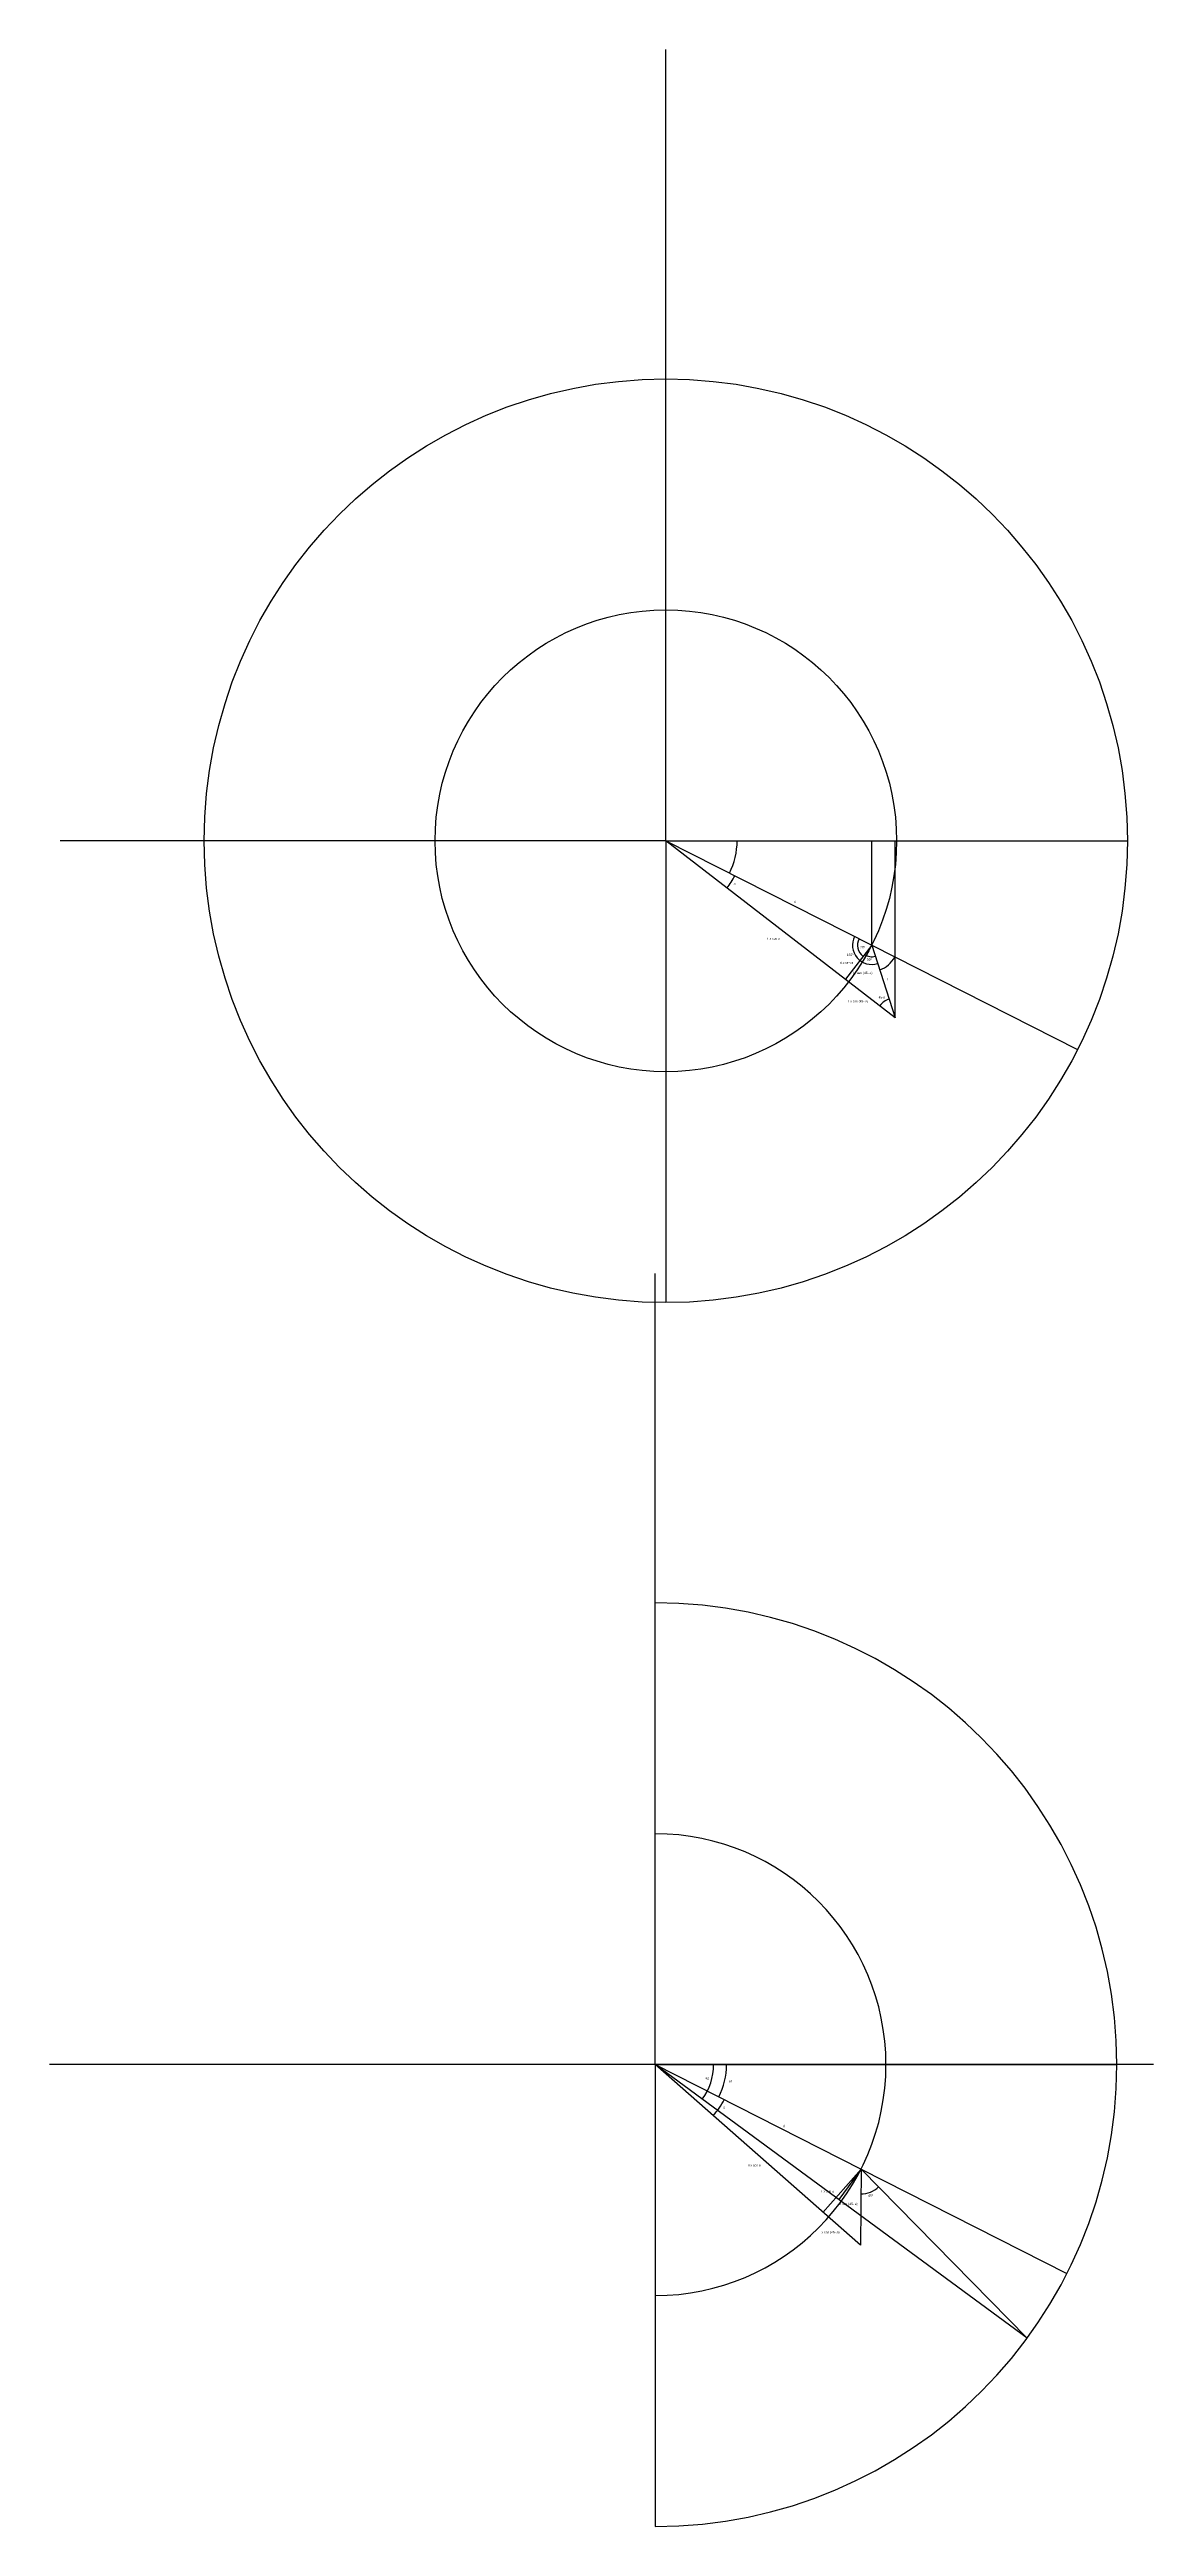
# Model space of a CAD drawing. Header units: millimetres. Extents: x 270.1 to 289.3, y 359.8 to 377.8.
# Drawn here: x 280.37 to 285.16, y 362.13 to 372.86 of the extents above; entities that cross this region are included whole.
import ezdxf

# ---------------------------------------------------------------- set-up
doc = ezdxf.new("R2010")
doc.units = ezdxf.units.MM
doc.styles.get("Standard").update_dxf_attribs({"font": 'arial.ttf'})

msp = doc.modelspace()

# ---------------------------------------------------------------- linework, layer by layer
for p, q in [((283.042, 369.434), (283.042, 372.861)), ((283.042, 369.434), (280.417, 369.434)), ((283.042, 369.434), (285.042, 369.434)), ((283.042, 369.434), (283.042, 367.434)), ((284.036, 368.668), (283.042, 369.434)), ((283.934, 368.982), (283.82, 368.835)), ((283.934, 368.982), (284.826, 368.53)), ((282.996, 364.134), (282.996, 367.56)), ((282.996, 364.134), (280.371, 364.134)), ((282.996, 364.134), (284.996, 364.134)), ((282.996, 364.134), (282.996, 362.134)), ((285.155, 364.134), (282.996, 364.134)), ((283.888, 363.682), (284.608, 362.95)), ((283.888, 363.682), (284.78, 363.229))]:
    msp.add_line(p, q)
at = {"color": 3}
for p, q in [((283.042, 369.434), (283.934, 368.982)), ((283.934, 368.982), (284.036, 368.668)), ((282.996, 364.134), (283.888, 363.682)), ((284.608, 362.95), (282.996, 364.134)), ((283.888, 363.682), (283.885, 363.352))]:
    msp.add_line(p, q, dxfattribs=at)
at = {"color": 252}
for p, q in [((283.934, 368.982), (283.934, 369.434)), ((284.036, 368.668), (284.036, 369.434)), ((283.888, 363.682), (283.723, 363.494)), ((283.888, 363.682), (283.791, 363.55))]:
    msp.add_line(p, q, dxfattribs=at)
at = {"color": 6}
msp.add_line((283.885, 363.352), (282.996, 364.134), dxfattribs=at)
at = {"color": 252}
for radius in [2, 1]:
    msp.add_circle((283.042, 369.434), radius, dxfattribs=at)
at = {"color": 3}
for centre, radius, start, end in [((283.042, 369.434), 0.309, 333.1042, 0), ((283.934, 368.982), 0.0835, 153.1042, 288.1042), ((283.934, 368.982), 0.112, 288.1042, 333.1042), ((284.036, 368.668), 0.0845, 108.1042, 142.3907), ((282.996, 364.134), 0.253, 323.704, 0), ((282.996, 364.134), 0.309, 333.1042, 0), ((283.888, 363.682), 0.108, 269.5486, 314.5486)]:
    msp.add_arc(centre, radius, start, end, dxfattribs=at)
at = {"color": 6}
for centre, radius, start, end in [((283.042, 369.434), 0.335, 322.3907, 333.1042), ((283.024, 364.118), 0.303, 317.413, 333.3895)]:
    msp.add_arc(centre, radius, start, end, dxfattribs=at)
for radius, start, end in [(0.0612, 153.1042, 232.3907), (0.0503, 232.3907, 288.1042)]:
    msp.add_arc((283.934, 368.982), radius, start, end)
at = {"color": 252}
for radius in [2, 1]:
    msp.add_arc((282.996, 364.134), radius, 270, 90, dxfattribs=at)

# ---------------------------------------------------------------- texts
at = {"color": 6, "char_height": 0.01, "attachment_point": 1}
for s, insert in [('a', (283.336, 369.254)), ('45-a', (283.964, 368.761)), ('a', (283.291, 363.954))]:
    msp.add_mtext_dynamic_manual_height_columns(s, width=0.15103, gutter_width=12.5, heights=[0], dxfattribs=dict(at, insert=insert))
at = {"color": 3, "char_height": 0.01, "attachment_point": 1}
for s, insert in [('ri', (283.598, 369.174)), ('ri x cos a', (283.48, 369.016)), ('ri x sen a', (283.797, 368.911)), ('135º', (283.826, 368.945)), ('l x sen (45- a)', (283.852, 368.867)), ('l', (284, 368.839)), ('l x cos (45- a)', (283.834, 368.744)), ('a2', (283.214, 364.081)), ('a1', (283.315, 364.067)), ('ri', (283.552, 363.873)), ('ri x cos a', (283.397, 363.703)), ('ri x sen a', (283.714, 363.591)), ('l x sen (45- a)', (283.788, 363.536)), ('45º', (283.919, 363.572)), ('l x cos (45- a)', (283.71, 363.413))]:
    msp.add_mtext_dynamic_manual_height_columns(s, width=0.15103, gutter_width=12.5, heights=[0], dxfattribs=dict(at, insert=insert))
at = {"char_height": 0.01, "attachment_point": 1}
for s, insert in [('79º', (283.884, 368.978)), ('56º', (283.913, 368.925))]:
    msp.add_mtext_dynamic_manual_height_columns(s, width=0.15103, gutter_width=12.5, heights=[0], dxfattribs=dict(at, insert=insert))

doc.saveas('drawing.dxf')
